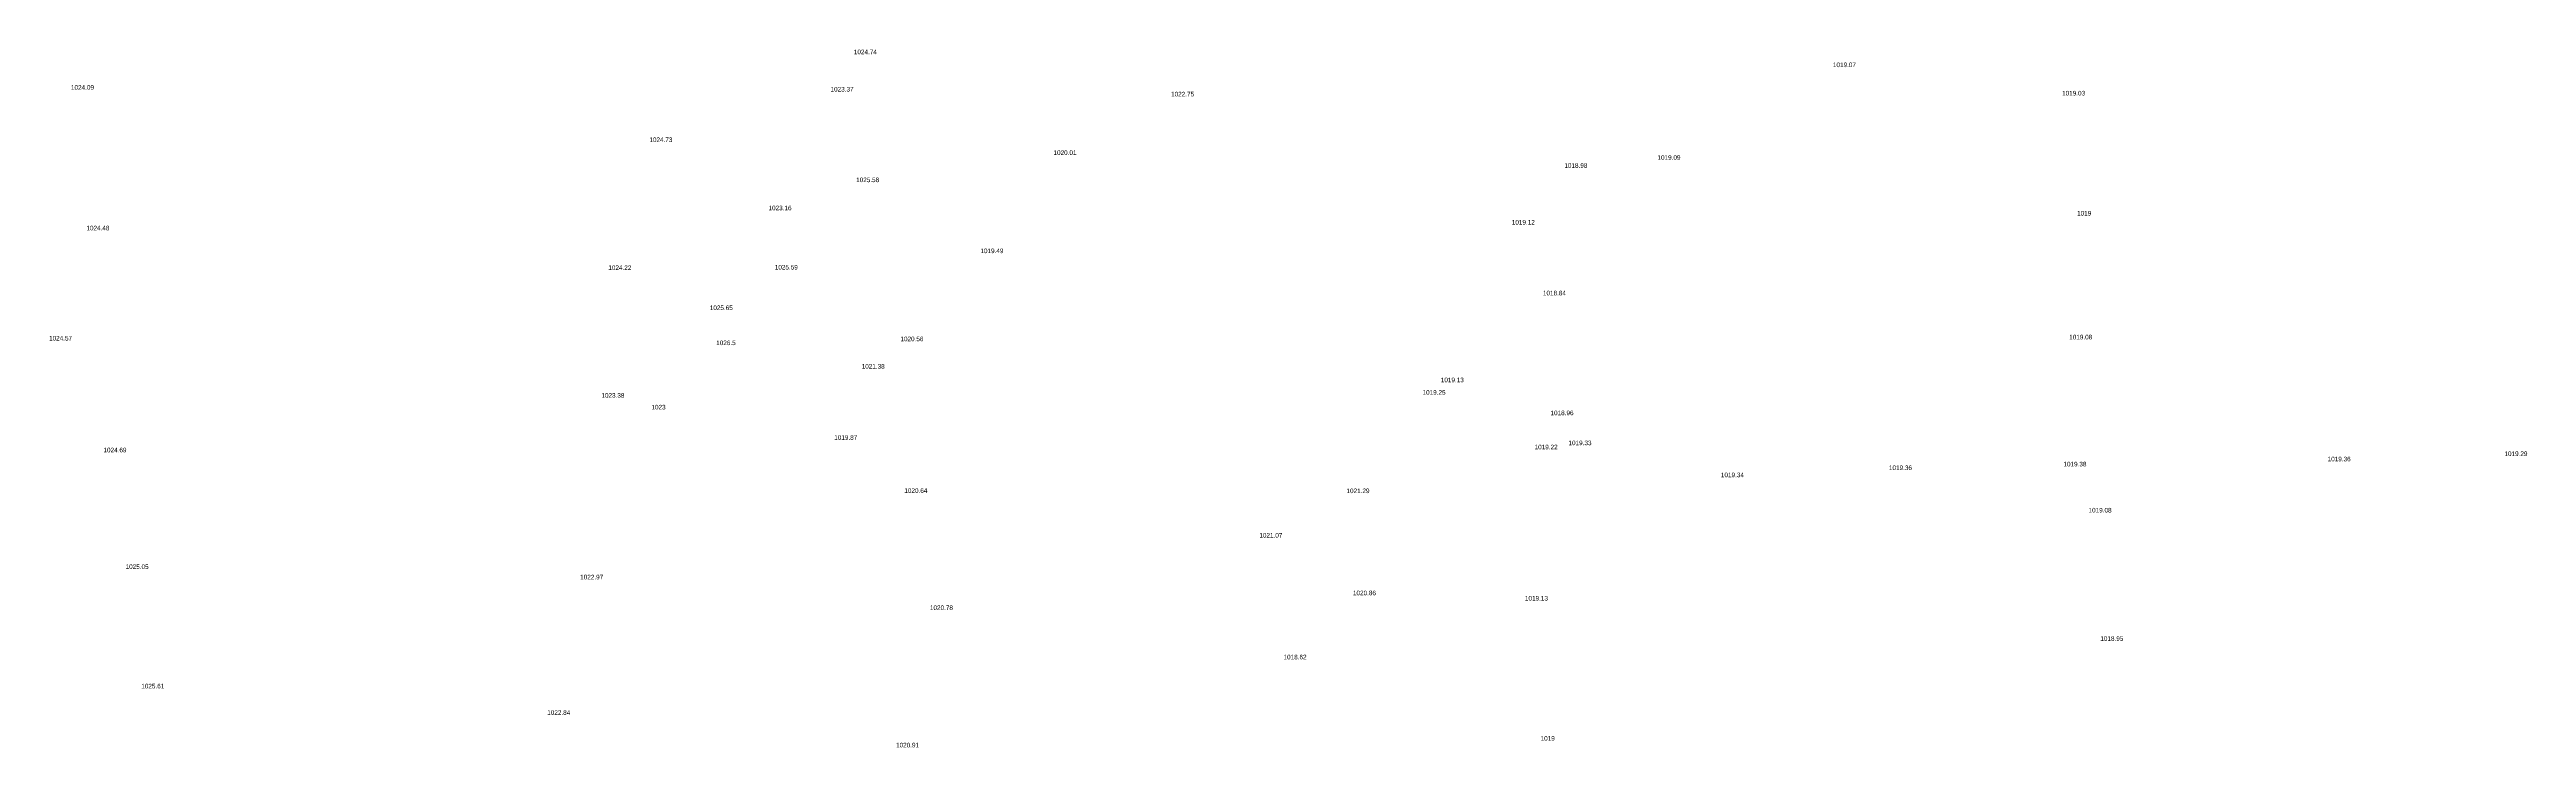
# Model space of a CAD drawing. Header units: inches. Extents: x 628884 to 629912, y 4519174 to 4520145.
# Drawn here: x 628901.6 to 629009, y 4519337.5 to 4519367.7 of the extents above; entities that cross this region are included whole.
import ezdxf

# ---------------------------------------------------------------- set-up
doc = ezdxf.new("R2010")
doc.units = ezdxf.units.IN
doc.header["$MEASUREMENT"] = 0

msp = doc.modelspace()

# ---------------------------------------------------------------- texts
for s, p in [('1024.74', (628936.45, 4519367.53, 1024.74)), ('1024.09', (628902.49, 4519365.99, 1024.09)), ('1019.07', (628978.92, 4519366.97, 1019.07)), ('1023.37', (628935.44, 4519365.91, 1023.37)), ('1022.75', (628950.21, 4519365.7, 1022.75)), ('1019.03', (628988.86, 4519365.74, 1019.03)), ('1024.73', (628927.58, 4519363.72, 1024.73)), ('1020.01', (628945.11, 4519363.16, 1020.01)), ('1019.09', (628971.31, 4519362.95, 1019.09)), ('1025.58', (628936.55, 4519361.98, 1025.58)), ('1018.98', (628967.27, 4519362.6, 1018.98)), ('1023.16', (628932.75, 4519360.76, 1023.16)), ('1024.48', (628903.16, 4519359.89, 1024.48)), ('1019.12', (628964.99, 4519360.14, 1019.12)), ('1019', (628989.51, 4519360.53, 1019)), ('1019.49', (628941.94, 4519358.9, 1019.49)), ('1024.22', (628925.8, 4519358.17, 1024.22)), ('1025.59', (628933.02, 4519358.19, 1025.59)), ('1025.65', (628930.2, 4519356.43, 1025.65)), ('1018.84', (628966.34, 4519357.07, 1018.84)), ('1024.57', (628901.54, 4519355.11, 1024.57)), ('1026.5', (628930.48, 4519354.91, 1026.5)), ('1020.56', (628938.47, 4519355.08, 1020.56)), ('1019.08', (628989.17, 4519355.16, 1019.08)), ('1021.38', (628936.79, 4519353.89, 1021.38)), ('1019.13', (628961.91, 4519353.3, 1019.13)), ('1023.38', (628925.5, 4519352.63, 1023.38)), ('1023', (628927.67, 4519352.12, 1023)), ('1019.25', (628961.12, 4519352.76, 1019.25)), ('1018.96', (628966.67, 4519351.87, 1018.96)), ('1024.69', (628903.9, 4519350.26, 1024.69)), ('1019.87', (628935.6, 4519350.8, 1019.87)), ('1019.22', (628965.98, 4519350.39, 1019.22)), ('1019.33', (628967.45, 4519350.57, 1019.33)), ('1019.36', (629000.38, 4519349.87, 1019.36)), ('1019.29', (629008.05, 4519350.1, 1019.29)), ('1019.34', (628974.06, 4519349.18, 1019.34)), ('1019.36', (628981.35, 4519349.49, 1019.36)), ('1019.38', (628988.92, 4519349.65, 1019.38)), ('1020.64', (628938.64, 4519348.5, 1020.64)), ('1021.29', (628957.82, 4519348.49, 1021.29)), ('1019.08', (628990.01, 4519347.65, 1019.08)), ('1021.07', (628954.04, 4519346.56, 1021.07)), ('1025.05', (628904.86, 4519345.2, 1025.05)), ('1022.97', (628924.58, 4519344.75, 1022.97)), ('1020.78', (628939.75, 4519343.42, 1020.78)), ('1020.86', (628958.1, 4519344.06, 1020.86)), ('1019.13', (628965.56, 4519343.83, 1019.13)), ('1018.62', (628955.09, 4519341.28, 1018.62)), ('1018.95', (628990.52, 4519342.08, 1018.95)), ('1025.61', (628905.54, 4519340.02, 1025.61)), ('1022.84', (628923.15, 4519338.87, 1022.84)), ('1020.91', (628938.28, 4519337.46, 1020.91)), ('1019', (628966.24, 4519337.75, 1019))]:
    msp.add_text(s, height=0.2).set_placement(p)

doc.saveas('drawing.dxf')
